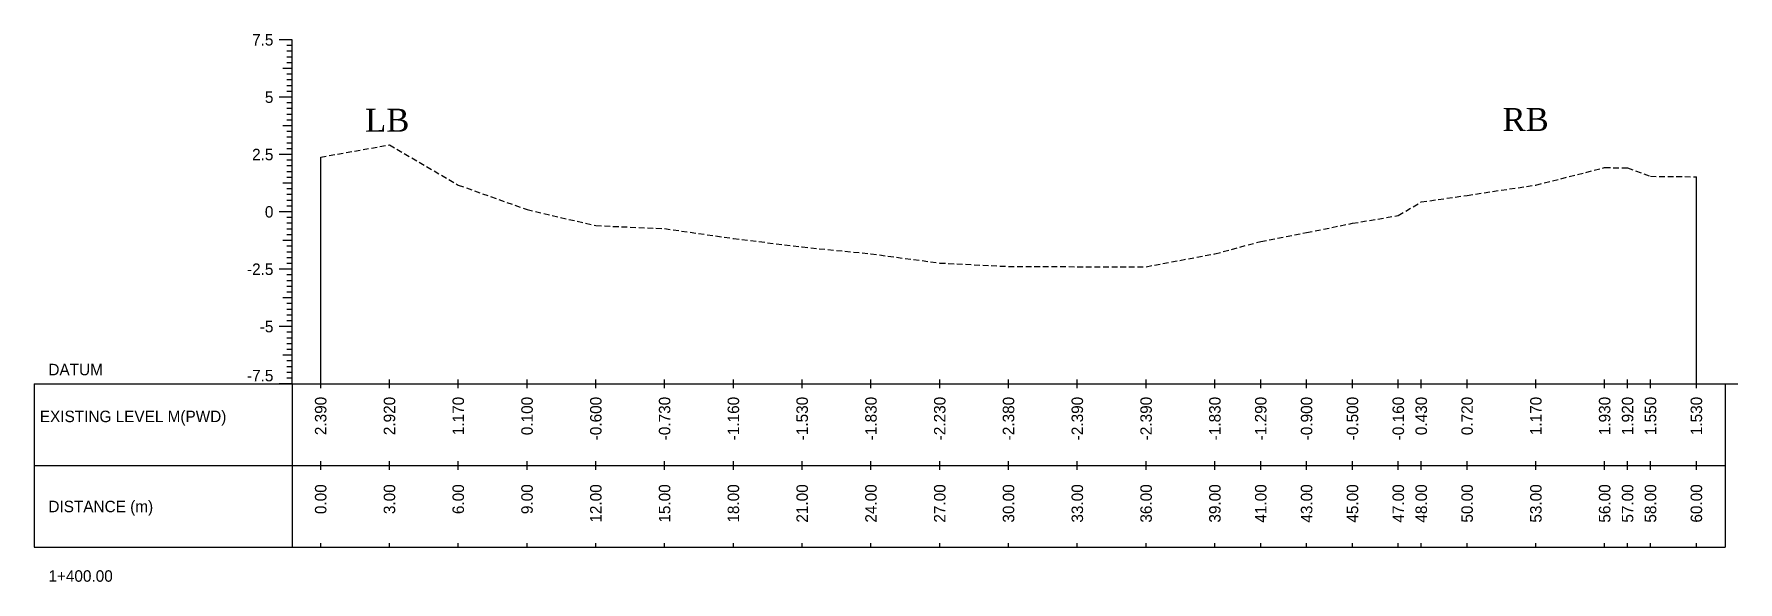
# Model space of a CAD drawing. Header units: inches. Extents: x 2527 to 3799, y -2520 to -1051.
# Drawn here: x 3209.5 to 3283.8, y -1367.1 to -1343.2 of the extents above; entities that cross this region are included whole.
import ezdxf
from ezdxf.enums import TextEntityAlignment as Align

# ---------------------------------------------------------------- set-up
doc = ezdxf.new("R2010")
doc.units = ezdxf.units.IN
doc.header["$MEASUREMENT"] = 0
doc.linetypes.add('HIDDEN', pattern=[0.375, 0.25, -0.125])
doc.layers.add('CS_Drawing', color=7, linetype='Continuous')
doc.layers.add('GL', color=3, linetype='HIDDEN')
doc.styles.add('romans', font='romans.shx')

msp = doc.modelspace()

# ---------------------------------------------------------------- texts
at = {"char_height": 1, "width": 87.77218, "attachment_point": 1, "style": 'romans'}
for s, insert in [('{\\fTimes New Roman|b0|i0|c0|p18;LB}', (3223.929, -1346.489)), ('{\\fTimes New Roman|b0|i0|c0|p18;RB}', (3273.537, -1346.457))]:
    msp.add_mtext(s, dxfattribs=dict(at, insert=insert))
at = {"layer": 'CS_Drawing'}
for s, p in [('7.5', (3219.929, -1343.485)), ('5', (3219.929, -1345.985)), ('2.5', (3219.929, -1348.485)), ('0', (3219.929, -1350.985)), ('-2.5', (3219.929, -1353.485)), ('-5', (3219.929, -1355.985))]:
    msp.add_text(s, height=0.5, dxfattribs=at).set_placement(p, align=Align.MIDDLE_RIGHT)
for s, p in [('DATUM', (3210.116, -1357.86)), ('EXISTING LEVEL M(PWD)', (3209.742, -1359.902)), ('DISTANCE (m)', (3210.116, -1363.829)), ('1+400.00', (3210.116, -1366.86))]:
    msp.add_text(s, height=0.5, dxfattribs=at).set_placement(p, align=Align.MIDDLE_LEFT)
msp.add_text('-7.5', height=0.5, dxfattribs=at).set_placement((3219.929, -1358.373), align=Align.RIGHT)
for s, p in [('2.390', (3221.991, -1359.048)), ('2.920', (3224.991, -1359.048)), ('1.170', (3227.991, -1359.048)), ('0.100', (3230.991, -1359.048)), ('-0.600', (3233.991, -1359.048)), ('-0.730', (3236.991, -1359.048)), ('-1.160', (3239.991, -1359.048)), ('-1.530', (3242.991, -1359.048)), ('-1.830', (3245.991, -1359.048)), ('-2.230', (3248.991, -1359.048)), ('-2.380', (3251.991, -1359.048)), ('-2.390', (3254.991, -1359.048)), ('-2.390', (3257.991, -1359.048)), ('-1.830', (3260.991, -1359.048)), ('-1.290', (3262.991, -1359.048)), ('-0.900', (3264.991, -1359.048)), ('-0.500', (3266.991, -1359.048)), ('-0.160', (3268.991, -1359.048)), ('0.430', (3269.991, -1359.048)), ('0.720', (3271.991, -1359.048)), ('1.170', (3274.991, -1359.048)), ('1.930', (3277.991, -1359.048)), ('1.920', (3278.991, -1359.048)), ('1.550', (3279.991, -1359.048)), ('1.530', (3281.991, -1359.048)), ('0.00', (3221.991, -1362.86)), ('3.00', (3224.991, -1362.86)), ('6.00', (3227.991, -1362.86)), ('9.00', (3230.991, -1362.86)), ('12.00', (3233.991, -1362.86)), ('15.00', (3236.991, -1362.86)), ('18.00', (3239.991, -1362.86)), ('21.00', (3242.991, -1362.86)), ('24.00', (3245.991, -1362.86)), ('27.00', (3248.991, -1362.86)), ('30.00', (3251.991, -1362.86)), ('33.00', (3254.991, -1362.86)), ('36.00', (3257.991, -1362.86)), ('39.00', (3260.991, -1362.86)), ('41.00', (3262.991, -1362.86)), ('43.00', (3264.991, -1362.86)), ('45.00', (3266.991, -1362.86)), ('47.00', (3268.991, -1362.86)), ('48.00', (3269.991, -1362.86)), ('50.00', (3271.991, -1362.86)), ('53.00', (3274.991, -1362.86)), ('56.00', (3277.991, -1362.86)), ('57.00', (3278.991, -1362.86)), ('58.00', (3279.991, -1362.86)), ('60.00', (3281.991, -1362.86))]:
    msp.add_text(s, height=0.5, rotation=90, dxfattribs=at).set_placement(p, align=Align.MIDDLE_RIGHT)

# ---------------------------------------------------------------- linework, layer by layer
at = {"layer": 'CS_Drawing'}
for p, q in [((3220.741, -1343.485), (3220.179, -1343.485)), ((3220.741, -1343.485), (3220.347, -1343.485)), ((3220.741, -1343.485), (3220.516, -1343.485)), ((3220.741, -1358.485), (3220.741, -1343.485)), ((3220.741, -1343.735), (3220.516, -1343.735)), ((3220.741, -1343.985), (3220.516, -1343.985)), ((3220.741, -1344.235), (3220.516, -1344.235)), ((3220.741, -1344.735), (3220.347, -1344.735)), ((3220.741, -1344.485), (3220.516, -1344.485)), ((3220.741, -1344.735), (3220.516, -1344.735)), ((3220.741, -1344.985), (3220.516, -1344.985)), ((3220.741, -1345.235), (3220.516, -1345.235)), ((3220.741, -1345.485), (3220.516, -1345.485)), ((3220.741, -1345.735), (3220.516, -1345.735)), ((3220.741, -1345.985), (3220.179, -1345.985)), ((3220.741, -1345.985), (3220.347, -1345.985)), ((3220.741, -1345.985), (3220.516, -1345.985)), ((3220.741, -1346.235), (3220.516, -1346.235)), ((3220.741, -1346.485), (3220.516, -1346.485)), ((3220.741, -1347.235), (3220.347, -1347.235)), ((3220.741, -1346.735), (3220.516, -1346.735)), ((3220.741, -1346.985), (3220.516, -1346.985)), ((3220.741, -1347.235), (3220.516, -1347.235)), ((3220.741, -1347.485), (3220.516, -1347.485)), ((3220.741, -1347.735), (3220.516, -1347.735)), ((3220.741, -1347.985), (3220.516, -1347.985)), ((3220.741, -1348.485), (3220.179, -1348.485)), ((3220.741, -1348.485), (3220.347, -1348.485)), ((3220.741, -1348.235), (3220.516, -1348.235)), ((3220.741, -1348.485), (3220.516, -1348.485)), ((3220.741, -1348.735), (3220.516, -1348.735)), ((3221.991, -1358.485), (3221.991, -1348.595)), ((3220.741, -1348.985), (3220.516, -1348.985)), ((3220.741, -1349.235), (3220.516, -1349.235)), ((3220.741, -1349.485), (3220.516, -1349.485)), ((3281.991, -1358.485), (3281.991, -1349.455)), ((3220.741, -1349.735), (3220.347, -1349.735)), ((3220.741, -1349.735), (3220.516, -1349.735)), ((3220.741, -1349.985), (3220.516, -1349.985)), ((3220.741, -1350.235), (3220.516, -1350.235)), ((3220.741, -1350.985), (3220.179, -1350.985)), ((3220.741, -1350.985), (3220.347, -1350.985)), ((3220.741, -1350.485), (3220.516, -1350.485)), ((3220.741, -1350.735), (3220.516, -1350.735)), ((3220.741, -1350.985), (3220.516, -1350.985)), ((3220.741, -1351.235), (3220.516, -1351.235)), ((3220.741, -1351.485), (3220.516, -1351.485)), ((3220.741, -1351.735), (3220.516, -1351.735)), ((3220.741, -1352.235), (3220.347, -1352.235)), ((3220.741, -1351.985), (3220.516, -1351.985)), ((3220.741, -1352.235), (3220.516, -1352.235)), ((3220.741, -1352.485), (3220.516, -1352.485)), ((3220.741, -1352.735), (3220.516, -1352.735)), ((3220.741, -1352.985), (3220.516, -1352.985)), ((3220.741, -1353.485), (3220.179, -1353.485)), ((3220.741, -1353.485), (3220.347, -1353.485)), ((3220.741, -1353.235), (3220.516, -1353.235)), ((3220.741, -1353.485), (3220.516, -1353.485)), ((3220.741, -1353.735), (3220.516, -1353.735)), ((3220.741, -1353.985), (3220.516, -1353.985)), ((3220.741, -1354.235), (3220.516, -1354.235)), ((3220.741, -1354.485), (3220.516, -1354.485)), ((3220.741, -1354.735), (3220.347, -1354.735)), ((3220.741, -1354.735), (3220.516, -1354.735)), ((3220.741, -1354.985), (3220.516, -1354.985)), ((3220.741, -1355.235), (3220.516, -1355.235)), ((3220.741, -1355.985), (3220.179, -1355.985)), ((3220.741, -1355.985), (3220.347, -1355.985)), ((3220.741, -1355.485), (3220.516, -1355.485)), ((3220.741, -1355.735), (3220.516, -1355.735)), ((3220.741, -1355.985), (3220.516, -1355.985)), ((3220.741, -1356.235), (3220.516, -1356.235)), ((3220.741, -1356.485), (3220.516, -1356.485)), ((3220.741, -1356.735), (3220.516, -1356.735)), ((3220.741, -1357.235), (3220.347, -1357.235)), ((3220.741, -1356.985), (3220.516, -1356.985)), ((3220.741, -1357.235), (3220.516, -1357.235)), ((3220.741, -1357.485), (3220.516, -1357.485)), ((3220.741, -1357.735), (3220.516, -1357.735)), ((3220.741, -1357.985), (3220.516, -1357.985)), ((3220.741, -1358.235), (3220.516, -1358.235)), ((3221.991, -1358.673), (3221.991, -1358.298)), ((3224.991, -1358.673), (3224.991, -1358.298)), ((3227.991, -1358.673), (3227.991, -1358.298)), ((3230.991, -1358.673), (3230.991, -1358.298)), ((3233.991, -1358.673), (3233.991, -1358.298)), ((3236.991, -1358.673), (3236.991, -1358.298)), ((3239.991, -1358.673), (3239.991, -1358.298)), ((3242.991, -1358.673), (3242.991, -1358.298)), ((3245.991, -1358.673), (3245.991, -1358.298)), ((3248.991, -1358.673), (3248.991, -1358.298)), ((3251.991, -1358.673), (3251.991, -1358.298)), ((3254.991, -1358.673), (3254.991, -1358.298)), ((3257.991, -1358.673), (3257.991, -1358.298)), ((3260.991, -1358.673), (3260.991, -1358.298)), ((3262.991, -1358.673), (3262.991, -1358.298)), ((3264.991, -1358.673), (3264.991, -1358.298)), ((3266.991, -1358.673), (3266.991, -1358.298)), ((3268.991, -1358.673), (3268.991, -1358.298)), ((3269.991, -1358.673), (3269.991, -1358.298)), ((3271.991, -1358.673), (3271.991, -1358.298)), ((3274.991, -1358.673), (3274.991, -1358.298)), ((3277.991, -1358.673), (3277.991, -1358.298)), ((3278.991, -1358.673), (3278.991, -1358.298)), ((3279.991, -1358.673), (3279.991, -1358.298)), ((3281.991, -1358.673), (3281.991, -1358.298)), ((3209.491, -1358.485), (3220.741, -1358.485)), ((3209.491, -1358.485), (3209.491, -1365.61)), ((3220.741, -1358.485), (3220.179, -1358.485)), ((3220.741, -1358.485), (3220.347, -1358.485)), ((3220.741, -1358.485), (3220.516, -1358.485)), ((3220.741, -1358.485), (3283.241, -1358.485)), ((3220.741, -1358.485), (3220.741, -1365.61)), ((3283.241, -1358.485), (3283.804, -1358.485)), ((3283.241, -1358.485), (3283.635, -1358.485)), ((3283.241, -1358.485), (3283.466, -1358.485)), ((3283.241, -1358.485), (3283.241, -1365.61)), ((3209.491, -1362.048), (3220.741, -1362.048)), ((3220.741, -1362.048), (3283.241, -1362.048)), ((3220.741, -1362.048), (3283.241, -1362.048)), ((3221.991, -1362.235), (3221.991, -1361.86)), ((3224.991, -1362.235), (3224.991, -1361.86)), ((3227.991, -1362.235), (3227.991, -1361.86)), ((3230.991, -1362.235), (3230.991, -1361.86)), ((3233.991, -1362.235), (3233.991, -1361.86)), ((3236.991, -1362.235), (3236.991, -1361.86)), ((3239.991, -1362.235), (3239.991, -1361.86)), ((3242.991, -1362.235), (3242.991, -1361.86)), ((3245.991, -1362.235), (3245.991, -1361.86)), ((3248.991, -1362.235), (3248.991, -1361.86)), ((3251.991, -1362.235), (3251.991, -1361.86)), ((3254.991, -1362.235), (3254.991, -1361.86)), ((3257.991, -1362.235), (3257.991, -1361.86)), ((3260.991, -1362.235), (3260.991, -1361.86)), ((3262.991, -1362.235), (3262.991, -1361.86)), ((3264.991, -1362.235), (3264.991, -1361.86)), ((3266.991, -1362.235), (3266.991, -1361.86)), ((3268.991, -1362.235), (3268.991, -1361.86)), ((3269.991, -1362.235), (3269.991, -1361.86)), ((3271.991, -1362.235), (3271.991, -1361.86)), ((3274.991, -1362.235), (3274.991, -1361.86)), ((3277.991, -1362.235), (3277.991, -1361.86)), ((3278.991, -1362.235), (3278.991, -1361.86)), ((3279.991, -1362.235), (3279.991, -1361.86)), ((3281.991, -1362.235), (3281.991, -1361.86)), ((3209.491, -1365.61), (3220.741, -1365.61)), ((3220.741, -1365.61), (3283.241, -1365.61)), ((3221.991, -1365.61), (3221.991, -1365.423)), ((3224.991, -1365.61), (3224.991, -1365.423)), ((3227.991, -1365.61), (3227.991, -1365.423)), ((3230.991, -1365.61), (3230.991, -1365.423)), ((3233.991, -1365.61), (3233.991, -1365.423)), ((3236.991, -1365.61), (3236.991, -1365.423)), ((3239.991, -1365.61), (3239.991, -1365.423)), ((3242.991, -1365.61), (3242.991, -1365.423)), ((3245.991, -1365.61), (3245.991, -1365.423)), ((3248.991, -1365.61), (3248.991, -1365.423)), ((3251.991, -1365.61), (3251.991, -1365.423)), ((3254.991, -1365.61), (3254.991, -1365.423)), ((3257.991, -1365.61), (3257.991, -1365.423)), ((3260.991, -1365.61), (3260.991, -1365.423)), ((3262.991, -1365.61), (3262.991, -1365.423)), ((3264.991, -1365.61), (3264.991, -1365.423)), ((3266.991, -1365.61), (3266.991, -1365.423)), ((3268.991, -1365.61), (3268.991, -1365.423)), ((3269.991, -1365.61), (3269.991, -1365.423)), ((3271.991, -1365.61), (3271.991, -1365.423)), ((3274.991, -1365.61), (3274.991, -1365.423)), ((3277.991, -1365.61), (3277.991, -1365.423)), ((3278.991, -1365.61), (3278.991, -1365.423)), ((3279.991, -1365.61), (3279.991, -1365.423)), ((3281.991, -1365.61), (3281.991, -1365.423))]:
    msp.add_line(p, q, dxfattribs=at)
at = {"layer": 'GL'}
msp.add_lwpolyline([(3221.991, -1348.595), (3224.991, -1348.065), (3227.991, -1349.815), (3230.991, -1350.885), (3233.991, -1351.585), (3236.991, -1351.715), (3239.991, -1352.145), (3242.991, -1352.515), (3245.991, -1352.815), (3248.991, -1353.215), (3251.991, -1353.365), (3254.991, -1353.375), (3257.991, -1353.375), (3260.991, -1352.815), (3262.991, -1352.275), (3264.991, -1351.885), (3266.991, -1351.485), (3268.991, -1351.145), (3269.991, -1350.555), (3271.991, -1350.265), (3274.991, -1349.815), (3277.991, -1349.055), (3278.991, -1349.065), (3279.991, -1349.435), (3281.991, -1349.455)], dxfattribs=at)

msp.set_redraw_order([(e.dxf.handle, doc.entitydb.next_handle()) for e in msp.query("TEXT MTEXT ATTDEF DIMENSION ARC_DIMENSION")])  # texts and dimensions are drawn at this point

doc.saveas('drawing.dxf')
